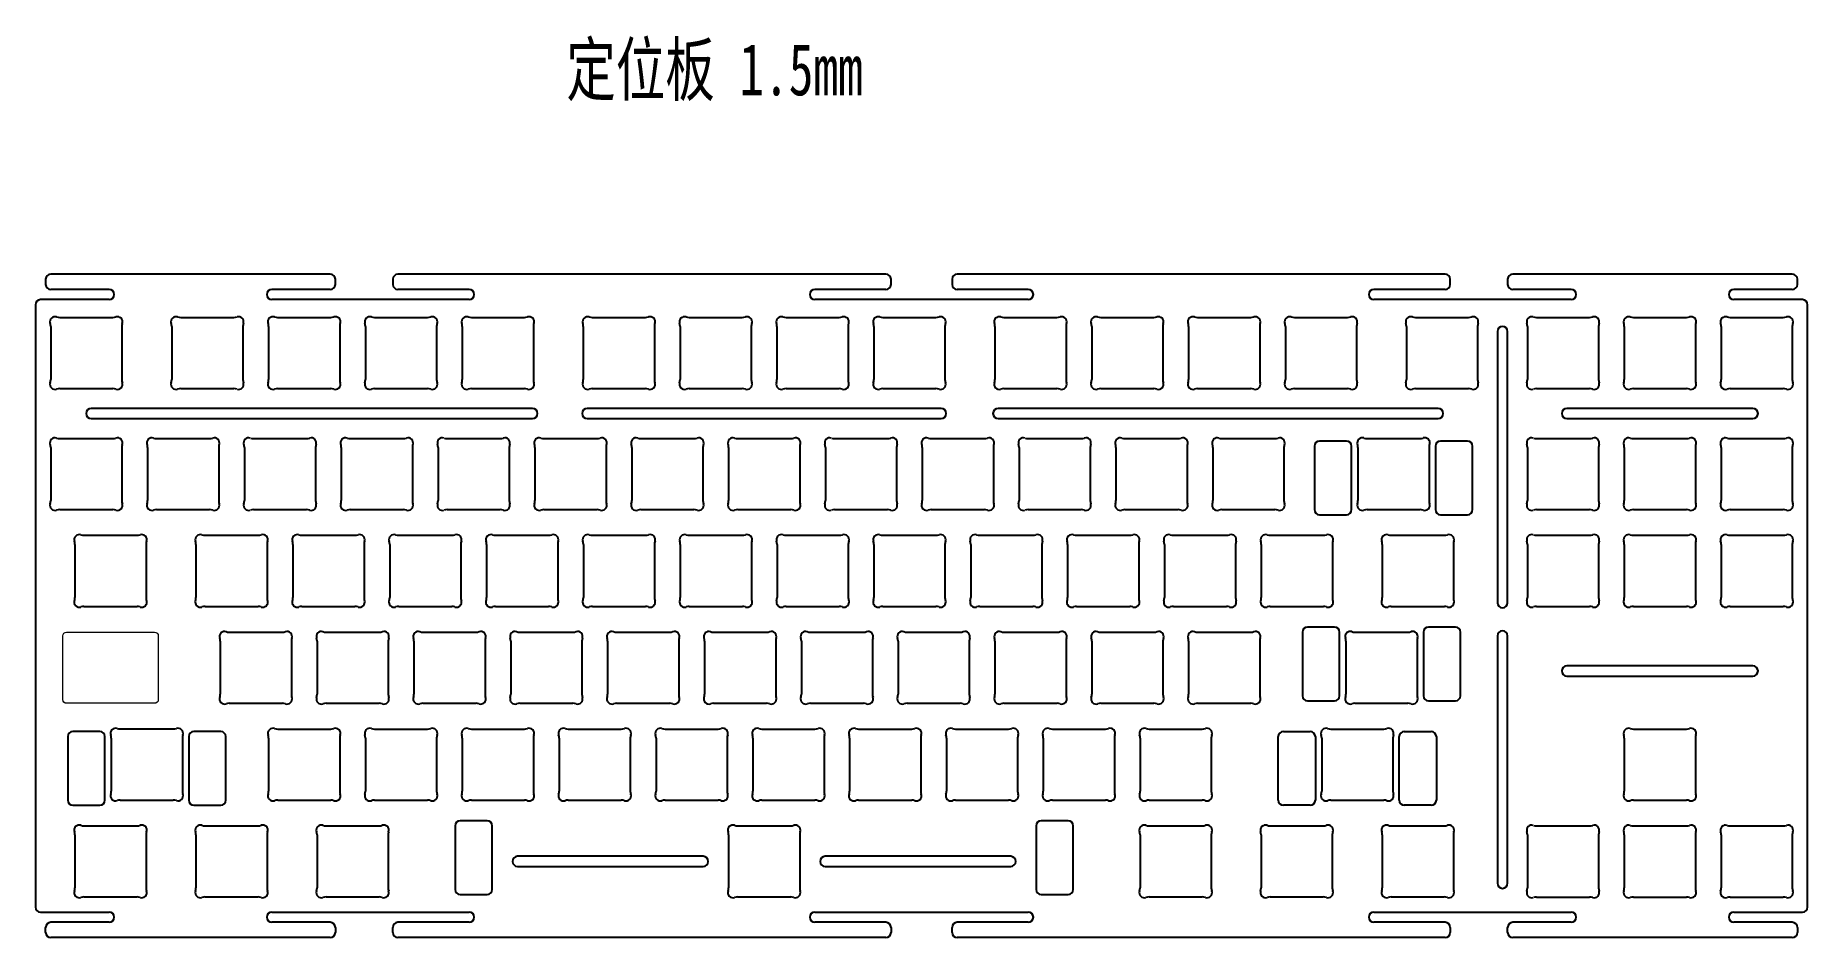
# Model space of a CAD drawing. Header units: millimetres. Extents: x 961 to 1309, y -100 to 78.
import ezdxf

# ---------------------------------------------------------------- set-up
doc = ezdxf.new("R2010")
doc.units = ezdxf.units.MM
doc.header["$LTSCALE"] = 23.1
doc.layers.get('0').update_dxf_attribs({"linetype": 'CONTINUOUS'})
doc.layers.add('SUIT-00-06_PBL1', color=7, linetype='CONTINUOUS')
doc.styles.get("Standard").update_dxf_attribs({"font": 'txt', "width": 0.7})

msp = doc.modelspace()

# ---------------------------------------------------------------- texts
at = {"insert": (1065.32, 76.05), "char_height": 10.1924, "width": 4090.9322, "attachment_point": 1}
msp.add_mtext('{\\fSimHei|b0|i0|c134|p49;定位板 1.5mm}', dxfattribs=at)

# ---------------------------------------------------------------- blocks, each defined once
blk = doc.blocks.new('block 72')
at = {"color": 7, "lineweight": 18}
blk.add_open_spline([(103.53, 179.04), (103.53, 179.04), (86.23, 179.04), (86.23, 179.04), (85.82, 179.04), (85.48, 178.7), (85.48, 178.29), (85.48, 178.29), (85.48, 165.79), (85.48, 165.79), (85.48, 165.37), (85.82, 165.04), (86.23, 165.04), (86.23, 165.04), (103.53, 165.04), (103.53, 165.04), (103.94, 165.04), (104.28, 165.37), (104.28, 165.79), (104.28, 165.79), (104.28, 178.29), (104.28, 178.29), (104.28, 178.7), (103.94, 179.04), (103.53, 179.04)], degree=3, knots=[0, 0, 0, 0, 1, 1, 1, 2, 2, 2, 3, 3, 3, 4, 4, 4, 5, 5, 5, 6, 6, 6, 7, 7, 7, 8, 8, 8, 8], dxfattribs=at)

# ---------------------------------------------------------------- linework, layer by layer
for p, q in [((965.66, 22.16), (976.1, 22.16)), ((989.47, 22.16), (999.91, 22.16)), ((1008.52, 22.16), (1018.96, 22.16)), ((1027.58, 22.16), (1038.02, 22.16)), ((1046.63, 22.16), (1057.07, 22.16)), ((1070.43, 22.16), (1080.87, 22.16)), ((1089.48, 22.16), (1099.92, 22.16)), ((1108.54, 22.16), (1118.98, 22.16)), ((1127.59, 22.16), (1138.03, 22.16)), ((1151.39, 22.16), (1161.84, 22.16)), ((1170.44, 22.16), (1180.89, 22.16)), ((1189.5, 22.16), (1199.95, 22.16)), ((1208.55, 22.16), (1219, 22.16)), ((1232.37, 22.16), (1242.81, 22.16)), ((1256.17, 22.16), (1266.61, 22.16)), ((1275.23, 22.16), (1285.67, 22.16)), ((1294.28, 22.16), (1304.72, 22.16)), ((963.88, 20.38), (963.88, 9.94)), ((977.88, 20.38), (977.88, 9.94)), ((987.69, 20.38), (987.69, 9.94)), ((1001.69, 20.38), (1001.69, 9.94)), ((1006.74, 20.38), (1006.74, 9.94)), ((1020.74, 20.38), (1020.74, 9.94)), ((1025.8, 20.38), (1025.8, 9.94)), ((1039.8, 20.38), (1039.8, 9.94)), ((1044.85, 20.38), (1044.85, 9.94)), ((1058.85, 20.38), (1058.85, 9.94)), ((1068.65, 20.38), (1068.65, 9.94)), ((1082.65, 20.38), (1082.65, 9.94)), ((1087.7, 20.38), (1087.7, 9.94)), ((1101.7, 20.38), (1101.7, 9.94)), ((1106.76, 20.38), (1106.76, 9.94)), ((1120.76, 20.38), (1120.76, 9.94)), ((1125.81, 20.38), (1125.81, 9.94)), ((1139.81, 20.38), (1139.81, 9.94)), ((1149.62, 20.38), (1149.62, 9.94)), ((1163.62, 20.38), (1163.62, 9.94)), ((1168.67, 20.38), (1168.67, 9.94)), ((1182.67, 20.38), (1182.67, 9.94)), ((1187.73, 20.38), (1187.73, 9.94)), ((1201.73, 20.38), (1201.73, 9.94)), ((1206.78, 20.38), (1206.78, 9.94)), ((1220.78, 20.38), (1220.78, 9.94)), ((1230.59, 20.38), (1230.59, 9.94)), ((1244.59, 20.38), (1244.59, 9.94)), ((1254.39, 20.38), (1254.39, 9.94)), ((1268.39, 20.38), (1268.39, 9.94)), ((1273.45, 20.38), (1273.45, 9.94)), ((1287.45, 20.38), (1287.45, 9.94)), ((1292.5, 20.38), (1292.5, 9.94)), ((1306.5, 20.38), (1306.5, 9.94)), ((965.66, 8.16), (976.1, 8.16)), ((989.47, 8.16), (999.91, 8.16)), ((1008.52, 8.16), (1018.96, 8.16)), ((1027.58, 8.16), (1038.02, 8.16)), ((1046.63, 8.16), (1057.07, 8.16)), ((1070.43, 8.16), (1080.87, 8.16)), ((1089.48, 8.16), (1099.92, 8.16)), ((1108.54, 8.16), (1118.98, 8.16)), ((1127.59, 8.16), (1138.03, 8.16)), ((1151.39, 8.16), (1161.84, 8.16)), ((1170.44, 8.16), (1180.89, 8.16)), ((1189.5, 8.16), (1199.95, 8.16)), ((1208.55, 8.16), (1219, 8.16)), ((1232.37, 8.16), (1242.81, 8.16)), ((1256.17, 8.16), (1266.61, 8.16)), ((1275.23, 8.16), (1285.67, 8.16)), ((1294.28, 8.16), (1304.72, 8.16)), ((963.88, -3.44), (963.88, -13.88)), ((965.66, -1.66), (976.1, -1.66)), ((977.88, -3.44), (977.88, -13.88)), ((982.93, -3.44), (982.93, -13.88)), ((984.71, -1.66), (995.15, -1.66)), ((996.93, -3.44), (996.93, -13.88)), ((1001.99, -3.44), (1001.99, -13.88)), ((1003.77, -1.66), (1014.21, -1.66)), ((1015.99, -3.44), (1015.99, -13.88)), ((1021.04, -3.44), (1021.04, -13.88)), ((1022.82, -1.66), (1033.26, -1.66)), ((1035.04, -3.44), (1035.04, -13.88)), ((1040.09, -3.44), (1040.09, -13.88)), ((1041.87, -1.66), (1052.31, -1.66)), ((1054.09, -3.44), (1054.09, -13.88)), ((1059.14, -3.44), (1059.14, -13.88)), ((1060.92, -1.66), (1071.36, -1.66)), ((1073.14, -3.44), (1073.14, -13.88)), ((1078.2, -3.44), (1078.2, -13.88)), ((1079.98, -1.66), (1090.42, -1.66)), ((1092.2, -3.44), (1092.2, -13.88)), ((1097.25, -3.44), (1097.25, -13.88)), ((1099.03, -1.66), (1109.47, -1.66)), ((1111.25, -3.44), (1111.25, -13.88)), ((1116.29, -3.44), (1116.29, -13.88)), ((1118.07, -1.66), (1128.51, -1.66)), ((1130.29, -3.44), (1130.29, -13.88)), ((1135.34, -3.44), (1135.34, -13.88)), ((1137.12, -1.66), (1147.56, -1.66)), ((1149.34, -3.44), (1149.34, -13.88)), ((1154.39, -3.44), (1154.39, -13.88)), ((1156.17, -1.66), (1166.61, -1.66)), ((1168.39, -3.44), (1168.39, -13.88)), ((1173.44, -3.44), (1173.44, -13.88)), ((1175.22, -1.66), (1185.66, -1.66)), ((1187.44, -3.44), (1187.44, -13.88)), ((1192.5, -3.44), (1192.5, -13.88)), ((1194.28, -1.66), (1204.72, -1.66)), ((1206.5, -3.44), (1206.5, -13.88)), ((1221.05, -3.44), (1221.05, -13.88)), ((1222.83, -1.66), (1233.27, -1.66)), ((1235.05, -3.44), (1235.05, -13.88)), ((1254.39, -3.44), (1254.39, -13.88)), ((1256.17, -1.66), (1266.61, -1.66)), ((1268.39, -3.44), (1268.39, -13.88)), ((1273.45, -3.44), (1273.45, -13.88)), ((1275.23, -1.66), (1285.67, -1.66)), ((1287.45, -3.44), (1287.45, -13.88)), ((1292.5, -3.44), (1292.5, -13.88)), ((1294.28, -1.66), (1304.72, -1.66)), ((1306.5, -3.44), (1306.5, -13.88)), ((965.66, -15.66), (976.1, -15.66)), ((984.71, -15.66), (995.15, -15.66)), ((1003.77, -15.66), (1014.21, -15.66)), ((1022.82, -15.66), (1033.26, -15.66)), ((1041.87, -15.66), (1052.31, -15.66)), ((1060.92, -15.66), (1071.36, -15.66)), ((1079.98, -15.66), (1090.42, -15.66)), ((1099.03, -15.66), (1109.47, -15.66)), ((1118.07, -15.66), (1128.51, -15.66)), ((1137.12, -15.66), (1147.56, -15.66)), ((1156.17, -15.66), (1166.61, -15.66)), ((1175.22, -15.66), (1185.66, -15.66)), ((1194.28, -15.66), (1204.72, -15.66)), ((1222.83, -15.66), (1233.27, -15.66)), ((1256.17, -15.66), (1266.61, -15.66)), ((1275.23, -15.66), (1285.67, -15.66)), ((1294.28, -15.66), (1304.72, -15.66)), ((970.43, -20.71), (980.87, -20.71)), ((994.24, -20.71), (1004.68, -20.71)), ((1013.3, -20.71), (1023.74, -20.71)), ((1032.35, -20.71), (1042.79, -20.71)), ((1051.4, -20.71), (1061.84, -20.71)), ((1070.45, -20.71), (1080.89, -20.71)), ((1089.51, -20.71), (1099.95, -20.71)), ((1108.56, -20.71), (1119, -20.71)), ((1127.59, -20.71), (1138.03, -20.71)), ((1146.65, -20.71), (1157.09, -20.71)), ((1165.7, -20.71), (1176.14, -20.71)), ((1184.75, -20.71), (1195.19, -20.71)), ((1203.81, -20.71), (1214.25, -20.71)), ((1227.6, -20.71), (1238.05, -20.71)), ((1256.17, -20.71), (1266.61, -20.71)), ((1275.23, -20.71), (1285.67, -20.71)), ((1294.28, -20.71), (1304.72, -20.71)), ((968.65, -22.49), (968.65, -32.93)), ((982.65, -22.49), (982.65, -32.93)), ((992.46, -22.49), (992.46, -32.93)), ((1006.46, -22.49), (1006.46, -32.93)), ((1011.52, -22.49), (1011.52, -32.93)), ((1025.52, -22.49), (1025.52, -32.93)), ((1030.57, -22.49), (1030.57, -32.93)), ((1044.57, -22.49), (1044.57, -32.93)), ((1049.62, -22.49), (1049.62, -32.93)), ((1063.62, -22.49), (1063.62, -32.93)), ((1068.67, -22.49), (1068.67, -32.93)), ((1082.67, -22.49), (1082.67, -32.93)), ((1087.73, -22.49), (1087.73, -32.93)), ((1101.73, -22.49), (1101.73, -32.93)), ((1106.78, -22.49), (1106.78, -32.93)), ((1120.78, -22.49), (1120.78, -32.93)), ((1125.81, -22.49), (1125.81, -32.93)), ((1139.81, -22.49), (1139.81, -32.93)), ((1144.87, -22.49), (1144.87, -32.93)), ((1158.87, -22.49), (1158.87, -32.93)), ((1163.92, -22.49), (1163.92, -32.93)), ((1177.92, -22.49), (1177.92, -32.93)), ((1182.97, -22.49), (1182.97, -32.93)), ((1196.97, -22.49), (1196.97, -32.93)), ((1202.03, -22.49), (1202.03, -32.93)), ((1216.03, -22.49), (1216.03, -32.93)), ((1225.83, -22.49), (1225.83, -32.93)), ((1239.83, -22.49), (1239.83, -32.93)), ((1254.39, -22.49), (1254.39, -32.93)), ((1268.39, -22.49), (1268.39, -32.93)), ((1273.45, -22.49), (1273.45, -32.93)), ((1287.45, -22.49), (1287.45, -32.93)), ((1292.5, -22.49), (1292.5, -32.93)), ((1306.5, -22.49), (1306.5, -32.93)), ((970.43, -34.71), (980.87, -34.71)), ((994.24, -34.71), (1004.68, -34.71)), ((1013.3, -34.71), (1023.74, -34.71)), ((1032.35, -34.71), (1042.79, -34.71)), ((1051.4, -34.71), (1061.84, -34.71)), ((1070.45, -34.71), (1080.89, -34.71)), ((1089.51, -34.71), (1099.95, -34.71)), ((1108.56, -34.71), (1119, -34.71)), ((1127.59, -34.71), (1138.03, -34.71)), ((1146.65, -34.71), (1157.09, -34.71)), ((1165.7, -34.71), (1176.14, -34.71)), ((1184.75, -34.71), (1195.19, -34.71)), ((1203.81, -34.71), (1214.25, -34.71)), ((1227.6, -34.71), (1238.05, -34.71)), ((1256.17, -34.71), (1266.61, -34.71)), ((1275.23, -34.71), (1285.67, -34.71)), ((1294.28, -34.71), (1304.72, -34.71)), ((997.23, -41.54), (997.23, -51.98)), ((999, -39.76), (1009.45, -39.76)), ((1011.23, -41.54), (1011.23, -51.98)), ((1016.29, -41.54), (1016.29, -51.98)), ((1018.06, -39.76), (1028.51, -39.76)), ((1030.29, -41.54), (1030.29, -51.98)), ((1035.34, -41.54), (1035.34, -51.98)), ((1037.11, -39.76), (1047.56, -39.76)), ((1049.34, -41.54), (1049.34, -51.98)), ((1054.39, -41.54), (1054.39, -51.98)), ((1056.16, -39.76), (1066.61, -39.76)), ((1068.39, -41.54), (1068.39, -51.98)), ((1073.44, -41.54), (1073.44, -51.98)), ((1075.21, -39.76), (1085.66, -39.76)), ((1087.44, -41.54), (1087.44, -51.98)), ((1092.5, -41.54), (1092.5, -51.98)), ((1094.27, -39.76), (1104.72, -39.76)), ((1106.5, -41.54), (1106.5, -51.98)), ((1111.55, -41.54), (1111.55, -51.98)), ((1113.32, -39.76), (1123.77, -39.76)), ((1125.55, -41.54), (1125.55, -51.98)), ((1130.58, -41.54), (1130.58, -51.98)), ((1132.35, -39.76), (1142.8, -39.76)), ((1144.58, -41.54), (1144.58, -51.98)), ((1149.64, -41.54), (1149.64, -51.98)), ((1151.41, -39.76), (1161.86, -39.76)), ((1163.64, -41.54), (1163.64, -51.98)), ((1168.69, -41.54), (1168.69, -51.98)), ((1170.46, -39.76), (1180.91, -39.76)), ((1182.69, -41.54), (1182.69, -51.98)), ((1187.74, -41.54), (1187.74, -51.98)), ((1189.51, -39.76), (1199.96, -39.76)), ((1201.74, -41.54), (1201.74, -51.98)), ((1218.67, -41.54), (1218.67, -51.98)), ((1220.45, -39.76), (1230.89, -39.76)), ((1232.67, -41.54), (1232.67, -51.98)), ((999, -53.76), (1009.45, -53.76)), ((1018.06, -53.76), (1028.51, -53.76)), ((1037.11, -53.76), (1047.56, -53.76)), ((1056.16, -53.76), (1066.61, -53.76)), ((1075.21, -53.76), (1085.66, -53.76)), ((1094.27, -53.76), (1104.72, -53.76)), ((1113.32, -53.76), (1123.77, -53.76)), ((1132.35, -53.76), (1142.8, -53.76)), ((1151.41, -53.76), (1161.86, -53.76)), ((1170.46, -53.76), (1180.91, -53.76)), ((1189.51, -53.76), (1199.96, -53.76)), ((1220.45, -53.76), (1230.89, -53.76)), ((977.56, -58.81), (988, -58.81)), ((1008.53, -58.82), (1018.97, -58.82)), ((1027.58, -58.82), (1038.02, -58.82)), ((1046.63, -58.82), (1057.07, -58.82)), ((1065.68, -58.82), (1076.12, -58.82)), ((1084.74, -58.82), (1095.18, -58.82)), ((1103.79, -58.82), (1114.23, -58.82)), ((1122.82, -58.82), (1133.26, -58.82)), ((1141.88, -58.82), (1152.32, -58.82)), ((1160.93, -58.82), (1171.37, -58.82)), ((1179.98, -58.82), (1190.42, -58.82)), ((1215.7, -58.82), (1226.14, -58.82)), ((1275.23, -58.82), (1285.67, -58.82)), ((975.78, -60.59), (975.78, -71.03)), ((989.78, -60.59), (989.78, -71.03)), ((1006.75, -60.6), (1006.75, -71.04)), ((1020.75, -60.6), (1020.75, -71.04)), ((1025.8, -60.6), (1025.8, -71.04)), ((1039.8, -60.6), (1039.8, -71.04)), ((1044.85, -60.6), (1044.85, -71.04)), ((1058.85, -60.6), (1058.85, -71.04)), ((1063.9, -60.6), (1063.9, -71.04)), ((1077.9, -60.6), (1077.9, -71.04)), ((1082.96, -60.6), (1082.96, -71.04)), ((1096.96, -60.6), (1096.96, -71.04)), ((1102.01, -60.6), (1102.01, -71.04)), ((1116.01, -60.6), (1116.01, -71.04)), ((1121.04, -60.6), (1121.04, -71.04)), ((1135.04, -60.6), (1135.04, -71.04)), ((1140.1, -60.6), (1140.1, -71.04)), ((1154.1, -60.6), (1154.1, -71.04)), ((1159.15, -60.6), (1159.15, -71.04)), ((1173.15, -60.6), (1173.15, -71.04)), ((1178.2, -60.6), (1178.2, -71.04)), ((1192.2, -60.6), (1192.2, -71.04)), ((1213.92, -60.6), (1213.92, -71.04)), ((1227.92, -60.6), (1227.92, -71.04)), ((1273.45, -60.6), (1273.45, -71.04)), ((1287.45, -60.6), (1287.45, -71.04)), ((977.56, -72.81), (988, -72.81)), ((1008.53, -72.82), (1018.97, -72.82)), ((1027.58, -72.82), (1038.02, -72.82)), ((1046.63, -72.82), (1057.07, -72.82)), ((1065.68, -72.82), (1076.12, -72.82)), ((1084.74, -72.82), (1095.18, -72.82)), ((1103.79, -72.82), (1114.23, -72.82)), ((1122.82, -72.82), (1133.26, -72.82)), ((1141.88, -72.82), (1152.32, -72.82)), ((1160.93, -72.82), (1171.37, -72.82)), ((1179.98, -72.82), (1190.42, -72.82)), ((1215.7, -72.82), (1226.14, -72.82)), ((1275.23, -72.82), (1285.67, -72.82)), ((968.64, -79.64), (968.64, -90.08)), ((970.42, -77.86), (980.86, -77.86)), ((982.64, -79.64), (982.64, -90.08)), ((992.45, -79.64), (992.45, -90.08)), ((994.23, -77.86), (1004.67, -77.86)), ((1006.45, -79.64), (1006.45, -90.08)), ((1016.27, -79.64), (1016.27, -90.08)), ((1018.04, -77.86), (1028.49, -77.86)), ((1030.27, -79.64), (1030.27, -90.08)), ((1097.23, -79.64), (1097.23, -90.08)), ((1099.01, -77.86), (1109.45, -77.86)), ((1111.23, -79.64), (1111.23, -90.08)), ((1178.19, -79.64), (1178.19, -90.08)), ((1179.97, -77.86), (1190.41, -77.86)), ((1192.19, -79.64), (1192.19, -90.08)), ((1202, -79.64), (1202, -90.08)), ((1203.78, -77.86), (1214.22, -77.86)), ((1216, -79.64), (1216, -90.08)), ((1225.82, -79.64), (1225.82, -90.08)), ((1227.59, -77.86), (1238.04, -77.86)), ((1239.82, -79.64), (1239.82, -90.08)), ((1254.39, -79.65), (1254.39, -90.09)), ((1256.17, -77.87), (1266.61, -77.87)), ((1268.39, -79.65), (1268.39, -90.09)), ((1273.45, -79.65), (1273.45, -90.09)), ((1275.23, -77.87), (1285.67, -77.87)), ((1287.45, -79.65), (1287.45, -90.09)), ((1292.5, -79.65), (1292.5, -90.09)), ((1294.28, -77.87), (1304.72, -77.87)), ((1306.5, -79.65), (1306.5, -90.09)), ((970.42, -91.86), (980.86, -91.86)), ((994.23, -91.86), (1004.67, -91.86)), ((1018.04, -91.86), (1028.49, -91.86)), ((1099.01, -91.86), (1109.45, -91.86)), ((1179.97, -91.86), (1190.41, -91.86)), ((1203.78, -91.86), (1214.22, -91.86)), ((1227.59, -91.86), (1238.04, -91.86)), ((1256.17, -91.87), (1266.61, -91.87)), ((1275.23, -91.87), (1285.67, -91.87)), ((1294.28, -91.87), (1304.72, -91.87))]:
    msp.add_line(p, q)
for centre, radius, start, end in [((975.38, 26.66), 1, 270, 90), ((1007.38, 26.66), 1, 90, 270), ((1046.19, 26.66), 1, 270, 90), ((1114.19, 26.66), 1, 90, 270), ((1156.19, 26.66), 1, 270, 90), ((1224.19, 26.66), 1, 90, 270), ((1263, 26.66), 1, 270, 90), ((1295, 26.66), 1, 90, 270), ((964.73, 21.3), 1, 72.0237, 197.9763), ((961.88, 20.38), 2, 0, 17.9763), ((965.66, 24.16), 2, 252.0237, 270), ((976.1, 24.16), 2, 270, 287.9763), ((977.02, 21.3), 1, 342.0237, 107.9763), ((979.88, 20.38), 2, 162.0237, 180), ((988.54, 21.3), 1, 72.0237, 197.9763), ((985.69, 20.38), 2, 0, 17.9763), ((989.47, 24.16), 2, 252.0237, 270), ((999.91, 24.16), 2, 270, 287.9763), ((1000.84, 21.3), 1, 342.0237, 107.9763), ((1003.69, 20.38), 2, 162.0237, 180), ((1007.59, 21.3), 1, 72.0237, 197.9763), ((1004.74, 20.38), 2, 0, 17.9763), ((1008.52, 24.16), 2, 252.0237, 270), ((1018.96, 24.16), 2, 270, 287.9763), ((1019.89, 21.3), 1, 342.0237, 107.9763), ((1022.74, 20.38), 2, 162.0237, 180), ((1026.65, 21.3), 1, 72.0237, 197.9763), ((1023.8, 20.38), 2, 0, 17.9763), ((1027.58, 24.16), 2, 252.0237, 270), ((1038.02, 24.16), 2, 270, 287.9763), ((1038.95, 21.3), 1, 342.0237, 107.9763), ((1041.8, 20.38), 2, 162.0237, 180), ((1045.7, 21.3), 1, 72.0237, 197.9763), ((1042.85, 20.38), 2, 0, 17.9763), ((1046.63, 24.16), 2, 252.0237, 270), ((1057.07, 24.16), 2, 270, 287.9763), ((1058, 21.3), 1, 342.0237, 107.9763), ((1060.85, 20.38), 2, 162.0237, 180), ((1069.51, 21.3), 1, 72.0237, 197.9763), ((1066.65, 20.38), 2, 0, 17.9763), ((1070.43, 24.16), 2, 252.0237, 270), ((1080.87, 24.16), 2, 270, 287.9763), ((1081.8, 21.3), 1, 342.0237, 107.9763), ((1084.65, 20.38), 2, 162.0237, 180), ((1088.56, 21.3), 1, 72.0237, 197.9763), ((1085.7, 20.38), 2, 0, 17.9763), ((1089.48, 24.16), 2, 252.0237, 270), ((1099.92, 24.16), 2, 270, 287.9763), ((1100.85, 21.3), 1, 342.0237, 107.9763), ((1103.7, 20.38), 2, 162.0237, 180), ((1107.62, 21.3), 1, 72.0237, 197.9763), ((1104.76, 20.38), 2, 0, 17.9763), ((1108.54, 24.16), 2, 252.0237, 270), ((1118.98, 24.16), 2, 270, 287.9763), ((1119.91, 21.3), 1, 342.0237, 107.9763), ((1122.76, 20.38), 2, 162.0237, 180), ((1126.67, 21.3), 1, 72.0237, 197.9763), ((1123.81, 20.38), 2, 0, 17.9763), ((1127.59, 24.16), 2, 252.0237, 270), ((1138.03, 24.16), 2, 270, 287.9763), ((1138.96, 21.3), 1, 342.0237, 107.9763), ((1141.81, 20.38), 2, 162.0237, 180), ((1150.47, 21.3), 1, 72.0237, 197.9763), ((1147.62, 20.38), 2, 0, 17.9763), ((1151.39, 24.16), 2, 252.0237, 270), ((1161.84, 24.16), 2, 270, 287.9763), ((1162.76, 21.3), 1, 342.0237, 107.9763), ((1165.62, 20.38), 2, 162.0237, 180), ((1169.52, 21.3), 1, 72.0237, 197.9763), ((1166.67, 20.38), 2, 0, 17.9763), ((1170.44, 24.16), 2, 252.0237, 270), ((1180.89, 24.16), 2, 270, 287.9763), ((1181.81, 21.3), 1, 342.0237, 107.9763), ((1184.67, 20.38), 2, 162.0237, 180), ((1188.58, 21.3), 1, 72.0237, 197.9763), ((1185.73, 20.38), 2, 0, 17.9763), ((1189.5, 24.16), 2, 252.0237, 270), ((1199.95, 24.16), 2, 270, 287.9763), ((1200.87, 21.3), 1, 342.0237, 107.9763), ((1203.73, 20.38), 2, 162.0237, 180), ((1207.63, 21.3), 1, 72.0237, 197.9763), ((1204.78, 20.38), 2, 0, 17.9763), ((1208.55, 24.16), 2, 252.0237, 270), ((1219, 24.16), 2, 270, 287.9763), ((1219.92, 21.3), 1, 342.0237, 107.9763), ((1222.78, 20.38), 2, 162.0237, 180), ((1231.44, 21.3), 1, 72.0237, 197.9763), ((1228.59, 20.38), 2, 0, 17.9763), ((1232.37, 24.16), 2, 252.0237, 270), ((1242.81, 24.16), 2, 270, 287.9763), ((1243.73, 21.3), 1, 342.0237, 107.9763), ((1246.59, 20.38), 2, 162.0237, 180), ((1255.24, 21.3), 1, 72.0237, 197.9763), ((1252.39, 20.38), 2, 0, 17.9763), ((1256.17, 24.16), 2, 252.0237, 270), ((1266.61, 24.16), 2, 270, 287.9763), ((1267.53, 21.3), 1, 342.0237, 107.9763), ((1270.39, 20.38), 2, 162.0237, 180), ((1274.3, 21.3), 1, 72.0237, 197.9763), ((1271.45, 20.38), 2, 0, 17.9763), ((1275.23, 24.16), 2, 252.0237, 270), ((1285.67, 24.16), 2, 270, 287.9763), ((1286.59, 21.3), 1, 342.0237, 107.9763), ((1289.45, 20.38), 2, 162.0237, 180), ((1293.35, 21.3), 1, 72.0237, 197.9763), ((1290.5, 20.38), 2, 0, 17.9763), ((1294.28, 24.16), 2, 252.0237, 270), ((1304.72, 24.16), 2, 270, 287.9763), ((1305.64, 21.3), 1, 342.0237, 107.9763), ((1308.5, 20.38), 2, 162.0237, 180), ((1249.49, 19.38), 1, 0, 180), ((964.73, 9.01), 1, 162.0237, 287.9763), ((961.88, 9.94), 2, 342.0237, 0), ((965.66, 6.16), 2, 90, 107.9763), ((976.1, 6.16), 2, 72.0237, 90), ((977.02, 9.01), 1, 252.0237, 17.9763), ((979.88, 9.94), 2, 180, 197.9763), ((988.54, 9.01), 1, 162.0237, 287.9763), ((985.69, 9.94), 2, 342.0237, 0), ((989.47, 6.16), 2, 90, 107.9763), ((999.91, 6.16), 2, 72.0237, 90), ((1000.84, 9.01), 1, 252.0237, 17.9763), ((1003.69, 9.94), 2, 180, 197.9763), ((1007.59, 9.01), 1, 162.0237, 287.9763), ((1004.74, 9.94), 2, 342.0237, 0), ((1008.52, 6.16), 2, 90, 107.9763), ((1018.96, 6.16), 2, 72.0237, 90), ((1019.89, 9.01), 1, 252.0237, 17.9763), ((1022.74, 9.94), 2, 180, 197.9763), ((1026.65, 9.01), 1, 162.0237, 287.9763), ((1023.8, 9.94), 2, 342.0237, 0), ((1027.58, 6.16), 2, 90, 107.9763), ((1038.02, 6.16), 2, 72.0237, 90), ((1038.95, 9.01), 1, 252.0237, 17.9763), ((1041.8, 9.94), 2, 180, 197.9763), ((1045.7, 9.01), 1, 162.0237, 287.9763), ((1042.85, 9.94), 2, 342.0237, 0), ((1046.63, 6.16), 2, 90, 107.9763), ((1057.07, 6.16), 2, 72.0237, 90), ((1058, 9.01), 1, 252.0237, 17.9763), ((1060.85, 9.94), 2, 180, 197.9763), ((1069.51, 9.01), 1, 162.0237, 287.9763), ((1066.65, 9.94), 2, 342.0237, 0), ((1070.43, 6.16), 2, 90, 107.9763), ((1080.87, 6.16), 2, 72.0237, 90), ((1081.8, 9.01), 1, 252.0237, 17.9763), ((1084.65, 9.94), 2, 180, 197.9763), ((1088.56, 9.01), 1, 162.0237, 287.9763), ((1085.7, 9.94), 2, 342.0237, 0), ((1089.48, 6.16), 2, 90, 107.9763), ((1099.92, 6.16), 2, 72.0237, 90), ((1100.85, 9.01), 1, 252.0237, 17.9763), ((1103.7, 9.94), 2, 180, 197.9763), ((1107.62, 9.01), 1, 162.0237, 287.9763), ((1104.76, 9.94), 2, 342.0237, 0), ((1108.54, 6.16), 2, 90, 107.9763), ((1118.98, 6.16), 2, 72.0237, 90), ((1119.91, 9.01), 1, 252.0237, 17.9763), ((1122.76, 9.94), 2, 180, 197.9763), ((1126.67, 9.01), 1, 162.0237, 287.9763), ((1123.81, 9.94), 2, 342.0237, 0), ((1127.59, 6.16), 2, 90, 107.9763), ((1138.03, 6.16), 2, 72.0237, 90), ((1138.96, 9.01), 1, 252.0237, 17.9763), ((1141.81, 9.94), 2, 180, 197.9763), ((1150.47, 9.01), 1, 162.0237, 287.9763), ((1147.62, 9.94), 2, 342.0237, 0), ((1151.39, 6.16), 2, 90, 107.9763), ((1161.84, 6.16), 2, 72.0237, 90), ((1162.76, 9.01), 1, 252.0237, 17.9763), ((1165.62, 9.94), 2, 180, 197.9763), ((1169.52, 9.01), 1, 162.0237, 287.9763), ((1166.67, 9.94), 2, 342.0237, 0), ((1170.44, 6.16), 2, 90, 107.9763), ((1180.89, 6.16), 2, 72.0237, 90), ((1181.81, 9.01), 1, 252.0237, 17.9763), ((1184.67, 9.94), 2, 180, 197.9763), ((1188.58, 9.01), 1, 162.0237, 287.9763), ((1185.73, 9.94), 2, 342.0237, 0), ((1189.5, 6.16), 2, 90, 107.9763), ((1199.95, 6.16), 2, 72.0237, 90), ((1200.87, 9.01), 1, 252.0237, 17.9763), ((1203.73, 9.94), 2, 180, 197.9763), ((1207.63, 9.01), 1, 162.0237, 287.9763), ((1204.78, 9.94), 2, 342.0237, 0), ((1208.55, 6.16), 2, 90, 107.9763), ((1219, 6.16), 2, 72.0237, 90), ((1219.92, 9.01), 1, 252.0237, 17.9763), ((1222.78, 9.94), 2, 180, 197.9763), ((1231.44, 9.01), 1, 162.0237, 287.9763), ((1228.59, 9.94), 2, 342.0237, 0), ((1232.37, 6.16), 2, 90, 107.9763), ((1242.81, 6.16), 2, 72.0237, 90), ((1243.73, 9.01), 1, 252.0237, 17.9763), ((1246.59, 9.94), 2, 180, 197.9763), ((1255.24, 9.01), 1, 162.0237, 287.9763), ((1252.39, 9.94), 2, 342.0237, 0), ((1256.17, 6.16), 2, 90, 107.9763), ((1266.61, 6.16), 2, 72.0237, 90), ((1267.53, 9.01), 1, 252.0237, 17.9763), ((1270.39, 9.94), 2, 180, 197.9763), ((1274.3, 9.01), 1, 162.0237, 287.9763), ((1271.45, 9.94), 2, 342.0237, 0), ((1275.23, 6.16), 2, 90, 107.9763), ((1285.67, 6.16), 2, 72.0237, 90), ((1286.59, 9.01), 1, 252.0237, 17.9763), ((1289.45, 9.94), 2, 180, 197.9763), ((1293.35, 9.01), 1, 162.0237, 287.9763), ((1290.5, 9.94), 2, 342.0237, 0), ((1294.28, 6.16), 2, 90, 107.9763), ((1304.72, 6.16), 2, 72.0237, 90), ((1305.64, 9.01), 1, 252.0237, 17.9763), ((1308.5, 9.94), 2, 180, 197.9763), ((971.84, 3.25), 1, 90, 270), ((1058.65, 3.25), 1, 270, 90), ((1069.41, 3.25), 1, 90, 270), ((1139.06, 3.25), 1, 270, 90), ((1150.25, 3.25), 1, 90, 270), ((1236.84, 3.25), 1, 270, 90), ((1262.15, 3.25), 1, 90, 270), ((1298.75, 3.25), 1, 270, 90), ((964.73, -2.52), 1, 72.0237, 197.9763), ((961.88, -3.44), 2, 0, 17.9763), ((965.66, 0.34), 2, 252.0237, 270), ((976.1, 0.34), 2, 270, 287.9763), ((977.02, -2.52), 1, 342.0237, 107.9763), ((979.88, -3.44), 2, 162.0237, 180), ((983.78, -2.52), 1, 72.0237, 197.9763), ((980.93, -3.44), 2, 0, 17.9763), ((984.71, 0.34), 2, 252.0237, 270), ((995.15, 0.34), 2, 270, 287.9763), ((996.07, -2.52), 1, 342.0237, 107.9763), ((998.93, -3.44), 2, 162.0237, 180), ((1002.84, -2.52), 1, 72.0237, 197.9763), ((999.99, -3.44), 2, 0, 17.9763), ((1003.77, 0.34), 2, 252.0237, 270), ((1014.21, 0.34), 2, 270, 287.9763), ((1015.13, -2.52), 1, 342.0237, 107.9763), ((1017.99, -3.44), 2, 162.0237, 180), ((1021.89, -2.52), 1, 72.0237, 197.9763), ((1019.04, -3.44), 2, 0, 17.9763), ((1022.82, 0.34), 2, 252.0237, 270), ((1033.26, 0.34), 2, 270, 287.9763), ((1034.18, -2.52), 1, 342.0237, 107.9763), ((1037.04, -3.44), 2, 162.0237, 180), ((1040.94, -2.52), 1, 72.0237, 197.9763), ((1038.09, -3.44), 2, 0, 17.9763), ((1041.87, 0.34), 2, 252.0237, 270), ((1052.31, 0.34), 2, 270, 287.9763), ((1053.23, -2.52), 1, 342.0237, 107.9763), ((1056.09, -3.44), 2, 162.0237, 180), ((1059.99, -2.52), 1, 72.0237, 197.9763), ((1057.14, -3.44), 2, 0, 17.9763), ((1060.92, 0.34), 2, 252.0237, 270), ((1071.36, 0.34), 2, 270, 287.9763), ((1072.28, -2.52), 1, 342.0237, 107.9763), ((1075.14, -3.44), 2, 162.0237, 180), ((1079.05, -2.52), 1, 72.0237, 197.9763), ((1076.2, -3.44), 2, 0, 17.9763), ((1079.98, 0.34), 2, 252.0237, 270), ((1090.42, 0.34), 2, 270, 287.9763), ((1091.34, -2.52), 1, 342.0237, 107.9763), ((1094.2, -3.44), 2, 162.0237, 180), ((1098.1, -2.52), 1, 72.0237, 197.9763), ((1095.25, -3.44), 2, 0, 17.9763), ((1099.03, 0.34), 2, 252.0237, 270), ((1109.47, 0.34), 2, 270, 287.9763), ((1110.39, -2.52), 1, 342.0237, 107.9763), ((1113.25, -3.44), 2, 162.0237, 180), ((1117.14, -2.52), 1, 72.0237, 197.9763), ((1114.29, -3.44), 2, 0, 17.9763), ((1118.07, 0.34), 2, 252.0237, 270), ((1128.51, 0.34), 2, 270, 287.9763), ((1129.43, -2.52), 1, 342.0237, 107.9763), ((1132.29, -3.44), 2, 162.0237, 180), ((1136.19, -2.52), 1, 72.0237, 197.9763), ((1133.34, -3.44), 2, 0, 17.9763), ((1137.12, 0.34), 2, 252.0237, 270), ((1147.56, 0.34), 2, 270, 287.9763), ((1148.48, -2.52), 1, 342.0237, 107.9763), ((1151.34, -3.44), 2, 162.0237, 180), ((1155.24, -2.52), 1, 72.0237, 197.9763), ((1152.39, -3.44), 2, 0, 17.9763), ((1156.17, 0.34), 2, 252.0237, 270), ((1166.61, 0.34), 2, 270, 287.9763), ((1167.53, -2.52), 1, 342.0237, 107.9763), ((1170.39, -3.44), 2, 162.0237, 180), ((1174.29, -2.52), 1, 72.0237, 197.9763), ((1171.44, -3.44), 2, 0, 17.9763), ((1175.22, 0.34), 2, 252.0237, 270), ((1185.66, 0.34), 2, 270, 287.9763), ((1186.58, -2.52), 1, 342.0237, 107.9763), ((1189.44, -3.44), 2, 162.0237, 180), ((1193.35, -2.52), 1, 72.0237, 197.9763), ((1190.5, -3.44), 2, 0, 17.9763), ((1194.28, 0.34), 2, 252.0237, 270), ((1204.72, 0.34), 2, 270, 287.9763), ((1205.64, -2.52), 1, 342.0237, 107.9763), ((1208.5, -3.44), 2, 162.0237, 180), ((1221.91, -2.51), 1, 72.0237, 197.9763), ((1219.05, -3.44), 2, 0, 17.9763), ((1222.83, 0.34), 2, 252.0237, 270), ((1233.27, 0.34), 2, 270, 287.9763), ((1234.2, -2.51), 1, 342.0237, 107.9763), ((1237.05, -3.44), 2, 162.0237, 180), ((1255.24, -2.52), 1, 72.0237, 197.9763), ((1252.39, -3.44), 2, 0, 17.9763), ((1256.17, 0.34), 2, 252.0237, 270), ((1266.61, 0.34), 2, 270, 287.9763), ((1267.53, -2.52), 1, 342.0237, 107.9763), ((1270.39, -3.44), 2, 162.0237, 180), ((1274.3, -2.52), 1, 72.0237, 197.9763), ((1271.45, -3.44), 2, 0, 17.9763), ((1275.23, 0.34), 2, 252.0237, 270), ((1285.67, 0.34), 2, 270, 287.9763), ((1286.59, -2.52), 1, 342.0237, 107.9763), ((1289.45, -3.44), 2, 162.0237, 180), ((1293.35, -2.52), 1, 72.0237, 197.9763), ((1290.5, -3.44), 2, 0, 17.9763), ((1294.28, 0.34), 2, 252.0237, 270), ((1304.72, 0.34), 2, 270, 287.9763), ((1305.64, -2.52), 1, 342.0237, 107.9763), ((1308.5, -3.44), 2, 162.0237, 180), ((961.88, -13.88), 2, 342.0237, 0), ((979.88, -13.88), 2, 180, 197.9763), ((980.93, -13.88), 2, 342.0237, 0), ((998.93, -13.88), 2, 180, 197.9763), ((999.99, -13.88), 2, 342.0237, 0), ((1017.99, -13.88), 2, 180, 197.9763), ((1019.04, -13.88), 2, 342.0237, 0), ((1037.04, -13.88), 2, 180, 197.9763), ((1038.09, -13.88), 2, 342.0237, 0), ((1056.09, -13.88), 2, 180, 197.9763), ((1057.14, -13.88), 2, 342.0237, 0), ((1075.14, -13.88), 2, 180, 197.9763), ((1076.2, -13.88), 2, 342.0237, 0), ((1094.2, -13.88), 2, 180, 197.9763), ((1095.25, -13.88), 2, 342.0237, 0), ((1113.25, -13.88), 2, 180, 197.9763), ((1114.29, -13.88), 2, 342.0237, 0), ((1132.29, -13.88), 2, 180, 197.9763), ((1133.34, -13.88), 2, 342.0237, 0), ((1151.34, -13.88), 2, 180, 197.9763), ((1152.39, -13.88), 2, 342.0237, 0), ((1170.39, -13.88), 2, 180, 197.9763), ((1171.44, -13.88), 2, 342.0237, 0), ((1189.44, -13.88), 2, 180, 197.9763), ((1190.5, -13.88), 2, 342.0237, 0), ((1208.5, -13.88), 2, 180, 197.9763), ((1219.05, -13.88), 2, 342.0237, 0), ((1237.05, -13.88), 2, 180, 197.9763), ((1252.39, -13.88), 2, 342.0237, 0), ((1270.39, -13.88), 2, 180, 197.9763), ((1271.45, -13.88), 2, 342.0237, 0), ((1289.45, -13.88), 2, 180, 197.9763), ((1290.5, -13.88), 2, 342.0237, 0), ((1308.5, -13.88), 2, 180, 197.9763), ((964.73, -14.81), 1, 162.0237, 287.9763), ((965.66, -17.66), 2, 90, 107.9763), ((976.1, -17.66), 2, 72.0237, 90), ((977.02, -14.81), 1, 252.0237, 17.9763), ((983.78, -14.81), 1, 162.0237, 287.9763), ((984.71, -17.66), 2, 90, 107.9763), ((995.15, -17.66), 2, 72.0237, 90), ((996.07, -14.81), 1, 252.0237, 17.9763), ((1002.84, -14.81), 1, 162.0237, 287.9763), ((1003.77, -17.66), 2, 90, 107.9763), ((1014.21, -17.66), 2, 72.0237, 90), ((1015.13, -14.81), 1, 252.0237, 17.9763), ((1021.89, -14.81), 1, 162.0237, 287.9763), ((1022.82, -17.66), 2, 90, 107.9763), ((1033.26, -17.66), 2, 72.0237, 90), ((1034.18, -14.81), 1, 252.0237, 17.9763), ((1040.94, -14.81), 1, 162.0237, 287.9763), ((1041.87, -17.66), 2, 90, 107.9763), ((1052.31, -17.66), 2, 72.0237, 90), ((1053.23, -14.81), 1, 252.0237, 17.9763), ((1059.99, -14.81), 1, 162.0237, 287.9763), ((1060.92, -17.66), 2, 90, 107.9763), ((1071.36, -17.66), 2, 72.0237, 90), ((1072.28, -14.81), 1, 252.0237, 17.9763), ((1079.05, -14.81), 1, 162.0237, 287.9763), ((1079.98, -17.66), 2, 90, 107.9763), ((1090.42, -17.66), 2, 72.0237, 90), ((1091.34, -14.81), 1, 252.0237, 17.9763), ((1098.1, -14.81), 1, 162.0237, 287.9763), ((1099.03, -17.66), 2, 90, 107.9763), ((1109.47, -17.66), 2, 72.0237, 90), ((1110.39, -14.81), 1, 252.0237, 17.9763), ((1117.14, -14.81), 1, 162.0237, 287.9763), ((1118.07, -17.66), 2, 90, 107.9763), ((1128.51, -17.66), 2, 72.0237, 90), ((1129.43, -14.81), 1, 252.0237, 17.9763), ((1136.19, -14.81), 1, 162.0237, 287.9763), ((1137.12, -17.66), 2, 90, 107.9763), ((1147.56, -17.66), 2, 72.0237, 90), ((1148.48, -14.81), 1, 252.0237, 17.9763), ((1155.24, -14.81), 1, 162.0237, 287.9763), ((1156.17, -17.66), 2, 90, 107.9763), ((1166.61, -17.66), 2, 72.0237, 90), ((1167.53, -14.81), 1, 252.0237, 17.9763), ((1174.29, -14.81), 1, 162.0237, 287.9763), ((1175.22, -17.66), 2, 90, 107.9763), ((1185.66, -17.66), 2, 72.0237, 90), ((1186.58, -14.81), 1, 252.0237, 17.9763), ((1193.35, -14.81), 1, 162.0237, 287.9763), ((1194.28, -17.66), 2, 90, 107.9763), ((1204.72, -17.66), 2, 72.0237, 90), ((1205.64, -14.81), 1, 252.0237, 17.9763), ((1221.91, -14.8), 1, 162.0237, 287.9763), ((1222.83, -17.66), 2, 90, 107.9763), ((1233.27, -17.66), 2, 72.0237, 90), ((1234.2, -14.8), 1, 252.0237, 17.9763), ((1255.24, -14.81), 1, 162.0237, 287.9763), ((1256.17, -17.66), 2, 90, 107.9763), ((1266.61, -17.66), 2, 72.0237, 90), ((1267.53, -14.81), 1, 252.0237, 17.9763), ((1274.3, -14.81), 1, 162.0237, 287.9763), ((1275.23, -17.66), 2, 90, 107.9763), ((1285.67, -17.66), 2, 72.0237, 90), ((1286.59, -14.81), 1, 252.0237, 17.9763), ((1293.35, -14.81), 1, 162.0237, 287.9763), ((1294.28, -17.66), 2, 90, 107.9763), ((1304.72, -17.66), 2, 72.0237, 90), ((1305.64, -14.81), 1, 252.0237, 17.9763), ((969.5, -21.57), 1, 72.0237, 197.9763), ((970.43, -18.71), 2, 252.0237, 270), ((980.87, -18.71), 2, 270, 287.9763), ((981.8, -21.57), 1, 342.0237, 107.9763), ((993.32, -21.57), 1, 72.0237, 197.9763), ((994.24, -18.71), 2, 252.0237, 270), ((1004.68, -18.71), 2, 270, 287.9763), ((1005.61, -21.57), 1, 342.0237, 107.9763), ((1012.38, -21.57), 1, 72.0237, 197.9763), ((1013.3, -18.71), 2, 252.0237, 270), ((1023.74, -18.71), 2, 270, 287.9763), ((1024.67, -21.57), 1, 342.0237, 107.9763), ((1031.43, -21.57), 1, 72.0237, 197.9763), ((1032.35, -18.71), 2, 252.0237, 270), ((1042.79, -18.71), 2, 270, 287.9763), ((1043.72, -21.57), 1, 342.0237, 107.9763), ((1050.48, -21.57), 1, 72.0237, 197.9763), ((1051.4, -18.71), 2, 252.0237, 270), ((1061.84, -18.71), 2, 270, 287.9763), ((1062.77, -21.57), 1, 342.0237, 107.9763), ((1069.53, -21.57), 1, 72.0237, 197.9763), ((1070.45, -18.71), 2, 252.0237, 270), ((1080.89, -18.71), 2, 270, 287.9763), ((1081.82, -21.57), 1, 342.0237, 107.9763), ((1088.59, -21.57), 1, 72.0237, 197.9763), ((1089.51, -18.71), 2, 252.0237, 270), ((1099.95, -18.71), 2, 270, 287.9763), ((1100.88, -21.57), 1, 342.0237, 107.9763), ((1107.64, -21.57), 1, 72.0237, 197.9763), ((1108.56, -18.71), 2, 252.0237, 270), ((1119, -18.71), 2, 270, 287.9763), ((1119.93, -21.57), 1, 342.0237, 107.9763), ((1126.67, -21.57), 1, 72.0237, 197.9763), ((1127.59, -18.71), 2, 252.0237, 270), ((1138.03, -18.71), 2, 270, 287.9763), ((1138.96, -21.57), 1, 342.0237, 107.9763), ((1145.73, -21.57), 1, 72.0237, 197.9763), ((1146.65, -18.71), 2, 252.0237, 270), ((1157.09, -18.71), 2, 270, 287.9763), ((1158.02, -21.57), 1, 342.0237, 107.9763), ((1164.78, -21.57), 1, 72.0237, 197.9763), ((1165.7, -18.71), 2, 252.0237, 270), ((1176.14, -18.71), 2, 270, 287.9763), ((1177.07, -21.57), 1, 342.0237, 107.9763), ((1183.83, -21.57), 1, 72.0237, 197.9763), ((1184.75, -18.71), 2, 252.0237, 270), ((1195.19, -18.71), 2, 270, 287.9763), ((1196.12, -21.57), 1, 342.0237, 107.9763), ((1202.89, -21.57), 1, 72.0237, 197.9763), ((1203.81, -18.71), 2, 252.0237, 270), ((1214.25, -18.71), 2, 270, 287.9763), ((1215.18, -21.57), 1, 342.0237, 107.9763), ((1226.68, -21.57), 1, 72.0237, 197.9763), ((1227.6, -18.71), 2, 252.0237, 270), ((1238.05, -18.71), 2, 270, 287.9763), ((1238.97, -21.57), 1, 342.0237, 107.9763), ((1255.24, -21.57), 1, 72.0237, 197.9763), ((1256.17, -18.71), 2, 252.0237, 270), ((1266.61, -18.71), 2, 270, 287.9763), ((1267.53, -21.57), 1, 342.0237, 107.9763), ((1274.3, -21.57), 1, 72.0237, 197.9763), ((1275.23, -18.71), 2, 252.0237, 270), ((1285.67, -18.71), 2, 270, 287.9763), ((1286.59, -21.57), 1, 342.0237, 107.9763), ((1293.35, -21.57), 1, 72.0237, 197.9763), ((1294.28, -18.71), 2, 252.0237, 270), ((1304.72, -18.71), 2, 270, 287.9763), ((1305.64, -21.57), 1, 342.0237, 107.9763), ((966.65, -22.49), 2, 0, 17.9763), ((984.65, -22.49), 2, 162.0237, 180), ((990.46, -22.49), 2, 0, 17.9763), ((1008.46, -22.49), 2, 162.0237, 180), ((1009.52, -22.49), 2, 0, 17.9763), ((1027.52, -22.49), 2, 162.0237, 180), ((1028.57, -22.49), 2, 0, 17.9763), ((1046.57, -22.49), 2, 162.0237, 180), ((1047.62, -22.49), 2, 0, 17.9763), ((1065.62, -22.49), 2, 162.0237, 180), ((1066.67, -22.49), 2, 0, 17.9763), ((1084.67, -22.49), 2, 162.0237, 180), ((1085.73, -22.49), 2, 0, 17.9763), ((1103.73, -22.49), 2, 162.0237, 180), ((1104.78, -22.49), 2, 0, 17.9763), ((1122.78, -22.49), 2, 162.0237, 180), ((1123.81, -22.49), 2, 0, 17.9763), ((1141.81, -22.49), 2, 162.0237, 180), ((1142.87, -22.49), 2, 0, 17.9763), ((1160.87, -22.49), 2, 162.0237, 180), ((1161.92, -22.49), 2, 0, 17.9763), ((1179.92, -22.49), 2, 162.0237, 180), ((1180.97, -22.49), 2, 0, 17.9763), ((1198.97, -22.49), 2, 162.0237, 180), ((1200.03, -22.49), 2, 0, 17.9763), ((1218.03, -22.49), 2, 162.0237, 180), ((1223.83, -22.49), 2, 0, 17.9763), ((1241.83, -22.49), 2, 162.0237, 180), ((1252.39, -22.49), 2, 0, 17.9763), ((1270.39, -22.49), 2, 162.0237, 180), ((1271.45, -22.49), 2, 0, 17.9763), ((1289.45, -22.49), 2, 162.0237, 180), ((1290.5, -22.49), 2, 0, 17.9763), ((1308.5, -22.49), 2, 162.0237, 180), ((969.5, -33.86), 1, 162.0237, 287.9763), ((966.65, -32.93), 2, 342.0237, 0), ((970.43, -36.71), 2, 90, 107.9763), ((980.87, -36.71), 2, 72.0237, 90), ((981.8, -33.86), 1, 252.0237, 17.9763), ((984.65, -32.93), 2, 180, 197.9763), ((993.32, -33.86), 1, 162.0237, 287.9763), ((990.46, -32.93), 2, 342.0237, 0), ((994.24, -36.71), 2, 90, 107.9763), ((1004.68, -36.71), 2, 72.0237, 90), ((1005.61, -33.86), 1, 252.0237, 17.9763), ((1008.46, -32.93), 2, 180, 197.9763), ((1012.38, -33.86), 1, 162.0237, 287.9763), ((1009.52, -32.93), 2, 342.0237, 0), ((1013.3, -36.71), 2, 90, 107.9763), ((1023.74, -36.71), 2, 72.0237, 90), ((1024.67, -33.86), 1, 252.0237, 17.9763), ((1027.52, -32.93), 2, 180, 197.9763), ((1031.43, -33.86), 1, 162.0237, 287.9763), ((1028.57, -32.93), 2, 342.0237, 0), ((1032.35, -36.71), 2, 90, 107.9763), ((1042.79, -36.71), 2, 72.0237, 90), ((1043.72, -33.86), 1, 252.0237, 17.9763), ((1046.57, -32.93), 2, 180, 197.9763), ((1050.48, -33.86), 1, 162.0237, 287.9763), ((1047.62, -32.93), 2, 342.0237, 0), ((1051.4, -36.71), 2, 90, 107.9763), ((1061.84, -36.71), 2, 72.0237, 90), ((1062.77, -33.86), 1, 252.0237, 17.9763), ((1065.62, -32.93), 2, 180, 197.9763), ((1069.53, -33.86), 1, 162.0237, 287.9763), ((1066.67, -32.93), 2, 342.0237, 0), ((1070.45, -36.71), 2, 90, 107.9763), ((1080.89, -36.71), 2, 72.0237, 90), ((1081.82, -33.86), 1, 252.0237, 17.9763), ((1084.67, -32.93), 2, 180, 197.9763), ((1088.59, -33.86), 1, 162.0237, 287.9763), ((1085.73, -32.93), 2, 342.0237, 0), ((1089.51, -36.71), 2, 90, 107.9763), ((1099.95, -36.71), 2, 72.0237, 90), ((1100.88, -33.86), 1, 252.0237, 17.9763), ((1103.73, -32.93), 2, 180, 197.9763), ((1107.64, -33.86), 1, 162.0237, 287.9763), ((1104.78, -32.93), 2, 342.0237, 0), ((1108.56, -36.71), 2, 90, 107.9763), ((1119, -36.71), 2, 72.0237, 90), ((1119.93, -33.86), 1, 252.0237, 17.9763), ((1122.78, -32.93), 2, 180, 197.9763), ((1126.67, -33.86), 1, 162.0237, 287.9763), ((1123.81, -32.93), 2, 342.0237, 0), ((1127.59, -36.71), 2, 90, 107.9763), ((1138.03, -36.71), 2, 72.0237, 90), ((1138.96, -33.86), 1, 252.0237, 17.9763), ((1141.81, -32.93), 2, 180, 197.9763), ((1145.73, -33.86), 1, 162.0237, 287.9763), ((1142.87, -32.93), 2, 342.0237, 0), ((1146.65, -36.71), 2, 90, 107.9763), ((1157.09, -36.71), 2, 72.0237, 90), ((1158.02, -33.86), 1, 252.0237, 17.9763), ((1160.87, -32.93), 2, 180, 197.9763), ((1164.78, -33.86), 1, 162.0237, 287.9763), ((1161.92, -32.93), 2, 342.0237, 0), ((1165.7, -36.71), 2, 90, 107.9763), ((1176.14, -36.71), 2, 72.0237, 90), ((1177.07, -33.86), 1, 252.0237, 17.9763), ((1179.92, -32.93), 2, 180, 197.9763), ((1183.83, -33.86), 1, 162.0237, 287.9763), ((1180.97, -32.93), 2, 342.0237, 0), ((1184.75, -36.71), 2, 90, 107.9763), ((1195.19, -36.71), 2, 72.0237, 90), ((1196.12, -33.86), 1, 252.0237, 17.9763), ((1198.97, -32.93), 2, 180, 197.9763), ((1202.89, -33.86), 1, 162.0237, 287.9763), ((1200.03, -32.93), 2, 342.0237, 0), ((1203.81, -36.71), 2, 90, 107.9763), ((1214.25, -36.71), 2, 72.0237, 90), ((1215.18, -33.86), 1, 252.0237, 17.9763), ((1218.03, -32.93), 2, 180, 197.9763), ((1226.68, -33.86), 1, 162.0237, 287.9763), ((1223.83, -32.93), 2, 342.0237, 0), ((1227.6, -36.71), 2, 90, 107.9763), ((1238.05, -36.71), 2, 72.0237, 90), ((1238.97, -33.86), 1, 252.0237, 17.9763), ((1241.83, -32.93), 2, 180, 197.9763), ((1249.49, -33.96), 1, 180, 0), ((1255.24, -33.86), 1, 162.0237, 287.9763), ((1252.39, -32.93), 2, 342.0237, 0), ((1256.17, -36.71), 2, 90, 107.9763), ((1266.61, -36.71), 2, 72.0237, 90), ((1267.53, -33.86), 1, 252.0237, 17.9763), ((1270.39, -32.93), 2, 180, 197.9763), ((1274.3, -33.86), 1, 162.0237, 287.9763), ((1271.45, -32.93), 2, 342.0237, 0), ((1275.23, -36.71), 2, 90, 107.9763), ((1285.67, -36.71), 2, 72.0237, 90), ((1286.59, -33.86), 1, 252.0237, 17.9763), ((1289.45, -32.93), 2, 180, 197.9763), ((1293.35, -33.86), 1, 162.0237, 287.9763), ((1290.5, -32.93), 2, 342.0237, 0), ((1294.28, -36.71), 2, 90, 107.9763), ((1304.72, -36.71), 2, 72.0237, 90), ((1305.64, -33.86), 1, 252.0237, 17.9763), ((1308.5, -32.93), 2, 180, 197.9763), ((998.08, -40.62), 1, 72.0237, 197.9763), ((995.23, -41.54), 2, 0, 17.9763), ((999, -37.76), 2, 252.0237, 270), ((1009.45, -37.76), 2, 270, 287.9763), ((1010.37, -40.62), 1, 342.0237, 107.9763), ((1013.23, -41.54), 2, 162.0237, 180), ((1017.14, -40.62), 1, 72.0237, 197.9763), ((1014.29, -41.54), 2, 0, 17.9763), ((1018.06, -37.76), 2, 252.0237, 270), ((1028.51, -37.76), 2, 270, 287.9763), ((1029.43, -40.62), 1, 342.0237, 107.9763), ((1032.29, -41.54), 2, 162.0237, 180), ((1036.19, -40.62), 1, 72.0237, 197.9763), ((1033.34, -41.54), 2, 0, 17.9763), ((1037.11, -37.76), 2, 252.0237, 270), ((1047.56, -37.76), 2, 270, 287.9763), ((1048.48, -40.62), 1, 342.0237, 107.9763), ((1051.34, -41.54), 2, 162.0237, 180), ((1055.24, -40.62), 1, 72.0237, 197.9763), ((1052.39, -41.54), 2, 0, 17.9763), ((1056.16, -37.76), 2, 252.0237, 270), ((1066.61, -37.76), 2, 270, 287.9763), ((1067.53, -40.62), 1, 342.0237, 107.9763), ((1070.39, -41.54), 2, 162.0237, 180), ((1074.29, -40.62), 1, 72.0237, 197.9763), ((1071.44, -41.54), 2, 0, 17.9763), ((1075.21, -37.76), 2, 252.0237, 270), ((1085.66, -37.76), 2, 270, 287.9763), ((1086.58, -40.62), 1, 342.0237, 107.9763), ((1089.44, -41.54), 2, 162.0237, 180), ((1093.35, -40.62), 1, 72.0237, 197.9763), ((1090.5, -41.54), 2, 0, 17.9763), ((1094.27, -37.76), 2, 252.0237, 270), ((1104.72, -37.76), 2, 270, 287.9763), ((1105.64, -40.62), 1, 342.0237, 107.9763), ((1108.5, -41.54), 2, 162.0237, 180), ((1112.4, -40.62), 1, 72.0237, 197.9763), ((1109.55, -41.54), 2, 0, 17.9763), ((1113.32, -37.76), 2, 252.0237, 270), ((1123.77, -37.76), 2, 270, 287.9763), ((1124.69, -40.62), 1, 342.0237, 107.9763), ((1127.55, -41.54), 2, 162.0237, 180), ((1131.43, -40.62), 1, 72.0237, 197.9763), ((1128.58, -41.54), 2, 0, 17.9763), ((1132.35, -37.76), 2, 252.0237, 270), ((1142.8, -37.76), 2, 270, 287.9763), ((1143.72, -40.62), 1, 342.0237, 107.9763), ((1146.58, -41.54), 2, 162.0237, 180), ((1150.49, -40.62), 1, 72.0237, 197.9763), ((1147.64, -41.54), 2, 0, 17.9763), ((1151.41, -37.76), 2, 252.0237, 270), ((1161.86, -37.76), 2, 270, 287.9763), ((1162.78, -40.62), 1, 342.0237, 107.9763), ((1165.64, -41.54), 2, 162.0237, 180), ((1169.54, -40.62), 1, 72.0237, 197.9763), ((1166.69, -41.54), 2, 0, 17.9763), ((1170.46, -37.76), 2, 252.0237, 270), ((1180.91, -37.76), 2, 270, 287.9763), ((1181.83, -40.62), 1, 342.0237, 107.9763), ((1184.69, -41.54), 2, 162.0237, 180), ((1188.59, -40.62), 1, 72.0237, 197.9763), ((1185.74, -41.54), 2, 0, 17.9763), ((1189.51, -37.76), 2, 252.0237, 270), ((1199.96, -37.76), 2, 270, 287.9763), ((1200.88, -40.62), 1, 342.0237, 107.9763), ((1203.74, -41.54), 2, 162.0237, 180), ((1219.53, -40.61), 1, 72.0237, 197.9763), ((1216.67, -41.54), 2, 0, 17.9763), ((1220.45, -37.76), 2, 252.0237, 270), ((1230.89, -37.76), 2, 270, 287.9763), ((1231.82, -40.61), 1, 342.0237, 107.9763), ((1234.67, -41.54), 2, 162.0237, 180), ((1249.49, -40.51), 1, 0, 180), ((1262.15, -47.4), 1, 90, 270), ((1298.75, -47.4), 1, 270, 90), ((995.23, -51.98), 2, 342.0237, 0), ((1013.23, -51.98), 2, 180, 197.9763), ((1014.29, -51.98), 2, 342.0237, 0), ((1032.29, -51.98), 2, 180, 197.9763), ((1033.34, -51.98), 2, 342.0237, 0), ((1051.34, -51.98), 2, 180, 197.9763), ((1052.39, -51.98), 2, 342.0237, 0), ((1070.39, -51.98), 2, 180, 197.9763), ((1071.44, -51.98), 2, 342.0237, 0), ((1089.44, -51.98), 2, 180, 197.9763), ((1090.5, -51.98), 2, 342.0237, 0), ((1108.5, -51.98), 2, 180, 197.9763), ((1109.55, -51.98), 2, 342.0237, 0), ((1127.55, -51.98), 2, 180, 197.9763), ((1128.58, -51.98), 2, 342.0237, 0), ((1146.58, -51.98), 2, 180, 197.9763), ((1147.64, -51.98), 2, 342.0237, 0), ((1165.64, -51.98), 2, 180, 197.9763), ((1166.69, -51.98), 2, 342.0237, 0), ((1184.69, -51.98), 2, 180, 197.9763), ((1185.74, -51.98), 2, 342.0237, 0), ((1203.74, -51.98), 2, 180, 197.9763), ((1216.67, -51.98), 2, 342.0237, 0), ((1234.67, -51.98), 2, 180, 197.9763), ((998.08, -52.91), 1, 162.0237, 287.9763), ((999, -55.76), 2, 90, 107.9763), ((1009.45, -55.76), 2, 72.0237, 90), ((1010.37, -52.91), 1, 252.0237, 17.9763), ((1017.14, -52.91), 1, 162.0237, 287.9763), ((1018.06, -55.76), 2, 90, 107.9763), ((1028.51, -55.76), 2, 72.0237, 90), ((1029.43, -52.91), 1, 252.0237, 17.9763), ((1036.19, -52.91), 1, 162.0237, 287.9763), ((1037.11, -55.76), 2, 90, 107.9763), ((1047.56, -55.76), 2, 72.0237, 90), ((1048.48, -52.91), 1, 252.0237, 17.9763), ((1055.24, -52.91), 1, 162.0237, 287.9763), ((1056.16, -55.76), 2, 90, 107.9763), ((1066.61, -55.76), 2, 72.0237, 90), ((1067.53, -52.91), 1, 252.0237, 17.9763), ((1074.29, -52.91), 1, 162.0237, 287.9763), ((1075.21, -55.76), 2, 90, 107.9763), ((1085.66, -55.76), 2, 72.0237, 90), ((1086.58, -52.91), 1, 252.0237, 17.9763), ((1093.35, -52.91), 1, 162.0237, 287.9763), ((1094.27, -55.76), 2, 90, 107.9763), ((1104.72, -55.76), 2, 72.0237, 90), ((1105.64, -52.91), 1, 252.0237, 17.9763), ((1112.4, -52.91), 1, 162.0237, 287.9763), ((1113.32, -55.76), 2, 90, 107.9763), ((1123.77, -55.76), 2, 72.0237, 90), ((1124.69, -52.91), 1, 252.0237, 17.9763), ((1131.43, -52.91), 1, 162.0237, 287.9763), ((1132.35, -55.76), 2, 90, 107.9763), ((1142.8, -55.76), 2, 72.0237, 90), ((1143.72, -52.91), 1, 252.0237, 17.9763), ((1150.49, -52.91), 1, 162.0237, 287.9763), ((1151.41, -55.76), 2, 90, 107.9763), ((1161.86, -55.76), 2, 72.0237, 90), ((1162.78, -52.91), 1, 252.0237, 17.9763), ((1169.54, -52.91), 1, 162.0237, 287.9763), ((1170.46, -55.76), 2, 90, 107.9763), ((1180.91, -55.76), 2, 72.0237, 90), ((1181.83, -52.91), 1, 252.0237, 17.9763), ((1188.59, -52.91), 1, 162.0237, 287.9763), ((1189.51, -55.76), 2, 90, 107.9763), ((1199.96, -55.76), 2, 72.0237, 90), ((1200.88, -52.91), 1, 252.0237, 17.9763), ((1219.53, -52.9), 1, 162.0237, 287.9763), ((1220.45, -55.76), 2, 90, 107.9763), ((1230.89, -55.76), 2, 72.0237, 90), ((1231.82, -52.9), 1, 252.0237, 17.9763), ((976.64, -59.66), 1, 72.0237, 197.9763), ((977.56, -56.81), 2, 252.0237, 270), ((988, -56.81), 2, 270, 287.9763), ((988.93, -59.66), 1, 342.0237, 107.9763), ((1007.6, -59.68), 1, 72.0237, 197.9763), ((1008.53, -56.82), 2, 252.0237, 270), ((1018.97, -56.82), 2, 270, 287.9763), ((1019.9, -59.68), 1, 342.0237, 107.9763), ((1026.65, -59.68), 1, 72.0237, 197.9763), ((1027.58, -56.82), 2, 252.0237, 270), ((1038.02, -56.82), 2, 270, 287.9763), ((1038.95, -59.68), 1, 342.0237, 107.9763), ((1045.7, -59.68), 1, 72.0237, 197.9763), ((1046.63, -56.82), 2, 252.0237, 270), ((1057.07, -56.82), 2, 270, 287.9763), ((1058, -59.68), 1, 342.0237, 107.9763), ((1064.75, -59.68), 1, 72.0237, 197.9763), ((1065.68, -56.82), 2, 252.0237, 270), ((1076.12, -56.82), 2, 270, 287.9763), ((1077.05, -59.68), 1, 342.0237, 107.9763), ((1083.81, -59.68), 1, 72.0237, 197.9763), ((1084.74, -56.82), 2, 252.0237, 270), ((1095.18, -56.82), 2, 270, 287.9763), ((1096.11, -59.68), 1, 342.0237, 107.9763), ((1102.86, -59.68), 1, 72.0237, 197.9763), ((1103.79, -56.82), 2, 252.0237, 270), ((1114.23, -56.82), 2, 270, 287.9763), ((1115.16, -59.68), 1, 342.0237, 107.9763), ((1121.89, -59.68), 1, 72.0237, 197.9763), ((1122.82, -56.82), 2, 252.0237, 270), ((1133.26, -56.82), 2, 270, 287.9763), ((1134.19, -59.68), 1, 342.0237, 107.9763), ((1140.95, -59.68), 1, 72.0237, 197.9763), ((1141.88, -56.82), 2, 252.0237, 270), ((1152.32, -56.82), 2, 270, 287.9763), ((1153.25, -59.68), 1, 342.0237, 107.9763), ((1160, -59.68), 1, 72.0237, 197.9763), ((1160.93, -56.82), 2, 252.0237, 270), ((1171.37, -56.82), 2, 270, 287.9763), ((1172.3, -59.68), 1, 342.0237, 107.9763), ((1179.05, -59.68), 1, 72.0237, 197.9763), ((1179.98, -56.82), 2, 252.0237, 270), ((1190.42, -56.82), 2, 270, 287.9763), ((1191.35, -59.68), 1, 342.0237, 107.9763), ((1214.77, -59.68), 1, 72.0237, 197.9763), ((1215.7, -56.82), 2, 252.0237, 270), ((1226.14, -56.82), 2, 270, 287.9763), ((1227.07, -59.68), 1, 342.0237, 107.9763), ((1274.3, -59.68), 1, 72.0237, 197.9763), ((1275.23, -56.82), 2, 252.0237, 270), ((1285.67, -56.82), 2, 270, 287.9763), ((1286.59, -59.68), 1, 342.0237, 107.9763), ((973.78, -60.59), 2, 0, 17.9763), ((991.78, -60.59), 2, 162.0237, 180), ((1004.75, -60.6), 2, 0, 17.9763), ((1022.75, -60.6), 2, 162.0237, 180), ((1023.8, -60.6), 2, 0, 17.9763), ((1041.8, -60.6), 2, 162.0237, 180), ((1042.85, -60.6), 2, 0, 17.9763), ((1060.85, -60.6), 2, 162.0237, 180), ((1061.9, -60.6), 2, 0, 17.9763), ((1079.9, -60.6), 2, 162.0237, 180), ((1080.96, -60.6), 2, 0, 17.9763), ((1098.96, -60.6), 2, 162.0237, 180), ((1100.01, -60.6), 2, 0, 17.9763), ((1118.01, -60.6), 2, 162.0237, 180), ((1119.04, -60.6), 2, 0, 17.9763), ((1137.04, -60.6), 2, 162.0237, 180), ((1138.1, -60.6), 2, 0, 17.9763), ((1156.1, -60.6), 2, 162.0237, 180), ((1157.15, -60.6), 2, 0, 17.9763), ((1175.15, -60.6), 2, 162.0237, 180), ((1176.2, -60.6), 2, 0, 17.9763), ((1194.2, -60.6), 2, 162.0237, 180), ((1211.92, -60.6), 2, 0, 17.9763), ((1229.92, -60.6), 2, 162.0237, 180), ((1271.45, -60.6), 2, 0, 17.9763), ((1289.45, -60.6), 2, 162.0237, 180), ((976.64, -71.95), 1, 162.0237, 287.9763), ((973.78, -71.03), 2, 342.0237, 0), ((977.56, -74.81), 2, 90, 107.9763), ((988, -74.81), 2, 72.0237, 90), ((988.93, -71.95), 1, 252.0237, 17.9763), ((991.78, -71.03), 2, 180, 197.9763), ((1007.6, -71.97), 1, 162.0237, 287.9763), ((1004.75, -71.04), 2, 342.0237, 0), ((1008.53, -74.82), 2, 90, 107.9763), ((1018.97, -74.82), 2, 72.0237, 90), ((1019.9, -71.97), 1, 252.0237, 17.9763), ((1022.75, -71.04), 2, 180, 197.9763), ((1026.65, -71.97), 1, 162.0237, 287.9763), ((1023.8, -71.04), 2, 342.0237, 0), ((1027.58, -74.82), 2, 90, 107.9763), ((1038.02, -74.82), 2, 72.0237, 90), ((1038.95, -71.97), 1, 252.0237, 17.9763), ((1041.8, -71.04), 2, 180, 197.9763), ((1045.7, -71.97), 1, 162.0237, 287.9763), ((1042.85, -71.04), 2, 342.0237, 0), ((1046.63, -74.82), 2, 90, 107.9763), ((1057.07, -74.82), 2, 72.0237, 90), ((1058, -71.97), 1, 252.0237, 17.9763), ((1060.85, -71.04), 2, 180, 197.9763), ((1064.75, -71.97), 1, 162.0237, 287.9763), ((1061.9, -71.04), 2, 342.0237, 0), ((1065.68, -74.82), 2, 90, 107.9763), ((1076.12, -74.82), 2, 72.0237, 90), ((1077.05, -71.97), 1, 252.0237, 17.9763), ((1079.9, -71.04), 2, 180, 197.9763), ((1083.81, -71.97), 1, 162.0237, 287.9763), ((1080.96, -71.04), 2, 342.0237, 0), ((1084.74, -74.82), 2, 90, 107.9763), ((1095.18, -74.82), 2, 72.0237, 90), ((1096.11, -71.97), 1, 252.0237, 17.9763), ((1098.96, -71.04), 2, 180, 197.9763), ((1102.86, -71.97), 1, 162.0237, 287.9763), ((1100.01, -71.04), 2, 342.0237, 0), ((1103.79, -74.82), 2, 90, 107.9763), ((1114.23, -74.82), 2, 72.0237, 90), ((1115.16, -71.97), 1, 252.0237, 17.9763), ((1118.01, -71.04), 2, 180, 197.9763), ((1121.89, -71.97), 1, 162.0237, 287.9763), ((1119.04, -71.04), 2, 342.0237, 0), ((1122.82, -74.82), 2, 90, 107.9763), ((1133.26, -74.82), 2, 72.0237, 90), ((1134.19, -71.97), 1, 252.0237, 17.9763), ((1137.04, -71.04), 2, 180, 197.9763), ((1140.95, -71.97), 1, 162.0237, 287.9763), ((1138.1, -71.04), 2, 342.0237, 0), ((1141.88, -74.82), 2, 90, 107.9763), ((1152.32, -74.82), 2, 72.0237, 90), ((1153.25, -71.97), 1, 252.0237, 17.9763), ((1156.1, -71.04), 2, 180, 197.9763), ((1160, -71.97), 1, 162.0237, 287.9763), ((1157.15, -71.04), 2, 342.0237, 0), ((1160.93, -74.82), 2, 90, 107.9763), ((1171.37, -74.82), 2, 72.0237, 90), ((1172.3, -71.97), 1, 252.0237, 17.9763), ((1175.15, -71.04), 2, 180, 197.9763), ((1179.05, -71.97), 1, 162.0237, 287.9763), ((1176.2, -71.04), 2, 342.0237, 0), ((1179.98, -74.82), 2, 90, 107.9763), ((1190.42, -74.82), 2, 72.0237, 90), ((1191.35, -71.97), 1, 252.0237, 17.9763), ((1194.2, -71.04), 2, 180, 197.9763), ((1214.77, -71.97), 1, 162.0237, 287.9763), ((1211.92, -71.04), 2, 342.0237, 0), ((1215.7, -74.82), 2, 90, 107.9763), ((1226.14, -74.82), 2, 72.0237, 90), ((1227.07, -71.97), 1, 252.0237, 17.9763), ((1229.92, -71.04), 2, 180, 197.9763), ((1274.3, -71.97), 1, 162.0237, 287.9763), ((1271.45, -71.04), 2, 342.0237, 0), ((1275.23, -74.82), 2, 90, 107.9763), ((1285.67, -74.82), 2, 72.0237, 90), ((1286.59, -71.97), 1, 252.0237, 17.9763), ((1289.45, -71.04), 2, 180, 197.9763), ((969.49, -78.71), 1, 72.0237, 197.9763), ((966.64, -79.64), 2, 0, 17.9763), ((970.42, -75.86), 2, 252.0237, 270), ((980.86, -75.86), 2, 270, 287.9763), ((981.79, -78.71), 1, 342.0237, 107.9763), ((984.64, -79.64), 2, 162.0237, 180), ((993.31, -78.71), 1, 72.0237, 197.9763), ((990.45, -79.64), 2, 0, 17.9763), ((994.23, -75.86), 2, 252.0237, 270), ((1004.67, -75.86), 2, 270, 287.9763), ((1005.6, -78.71), 1, 342.0237, 107.9763), ((1008.45, -79.64), 2, 162.0237, 180), ((1017.12, -78.71), 1, 72.0237, 197.9763), ((1014.27, -79.64), 2, 0, 17.9763), ((1018.04, -75.86), 2, 252.0237, 270), ((1028.49, -75.86), 2, 270, 287.9763), ((1029.41, -78.71), 1, 342.0237, 107.9763), ((1032.27, -79.64), 2, 162.0237, 180), ((1098.08, -78.71), 1, 72.0237, 197.9763), ((1095.23, -79.64), 2, 0, 17.9763), ((1099.01, -75.86), 2, 252.0237, 270), ((1109.45, -75.86), 2, 270, 287.9763), ((1110.37, -78.71), 1, 342.0237, 107.9763), ((1113.23, -79.64), 2, 162.0237, 180), ((1179.04, -78.71), 1, 72.0237, 197.9763), ((1176.19, -79.64), 2, 0, 17.9763), ((1179.97, -75.86), 2, 252.0237, 270), ((1190.41, -75.86), 2, 270, 287.9763), ((1191.34, -78.71), 1, 342.0237, 107.9763), ((1194.19, -79.64), 2, 162.0237, 180), ((1202.86, -78.71), 1, 72.0237, 197.9763), ((1200, -79.64), 2, 0, 17.9763), ((1203.78, -75.86), 2, 252.0237, 270), ((1214.22, -75.86), 2, 270, 287.9763), ((1215.15, -78.71), 1, 342.0237, 107.9763), ((1218, -79.64), 2, 162.0237, 180), ((1226.67, -78.71), 1, 72.0237, 197.9763), ((1223.82, -79.64), 2, 0, 17.9763), ((1227.59, -75.86), 2, 252.0237, 270), ((1238.04, -75.86), 2, 270, 287.9763), ((1238.96, -78.71), 1, 342.0237, 107.9763), ((1241.82, -79.64), 2, 162.0237, 180), ((1255.24, -78.73), 1, 72.0237, 197.9763), ((1252.39, -79.65), 2, 0, 17.9763), ((1256.17, -75.87), 2, 252.0237, 270), ((1266.61, -75.87), 2, 270, 287.9763), ((1267.53, -78.73), 1, 342.0237, 107.9763), ((1270.39, -79.65), 2, 162.0237, 180), ((1274.3, -78.73), 1, 72.0237, 197.9763), ((1271.45, -79.65), 2, 0, 17.9763), ((1275.23, -75.87), 2, 252.0237, 270), ((1285.67, -75.87), 2, 270, 287.9763), ((1286.59, -78.73), 1, 342.0237, 107.9763), ((1289.45, -79.65), 2, 162.0237, 180), ((1293.35, -78.73), 1, 72.0237, 197.9763), ((1290.5, -79.65), 2, 0, 17.9763), ((1294.28, -75.87), 2, 252.0237, 270), ((1304.72, -75.87), 2, 270, 287.9763), ((1305.64, -78.73), 1, 342.0237, 107.9763), ((1308.5, -79.65), 2, 162.0237, 180), ((1055.73, -84.86), 1, 90, 270), ((1092.23, -84.86), 1, 270, 90), ((1116.23, -84.86), 1, 90, 270), ((1152.73, -84.86), 1, 270, 90), ((966.64, -90.08), 2, 342.0237, 0), ((984.64, -90.08), 2, 180, 197.9763), ((990.45, -90.08), 2, 342.0237, 0), ((1008.45, -90.08), 2, 180, 197.9763), ((1014.27, -90.08), 2, 342.0237, 0), ((1032.27, -90.08), 2, 180, 197.9763), ((1095.23, -90.08), 2, 342.0237, 0), ((1113.23, -90.08), 2, 180, 197.9763), ((1176.19, -90.08), 2, 342.0237, 0), ((1194.19, -90.08), 2, 180, 197.9763), ((1200, -90.08), 2, 342.0237, 0), ((1218, -90.08), 2, 180, 197.9763), ((1223.82, -90.08), 2, 342.0237, 0), ((1241.82, -90.08), 2, 180, 197.9763), ((1249.49, -89.16), 1, 180, 0), ((1252.39, -90.09), 2, 342.0237, 0), ((1270.39, -90.09), 2, 180, 197.9763), ((1271.45, -90.09), 2, 342.0237, 0), ((1289.45, -90.09), 2, 180, 197.9763), ((1290.5, -90.09), 2, 342.0237, 0), ((1308.5, -90.09), 2, 180, 197.9763), ((969.49, -91), 1, 162.0237, 287.9763), ((970.42, -93.86), 2, 90, 107.9763), ((980.86, -93.86), 2, 72.0237, 90), ((981.79, -91), 1, 252.0237, 17.9763), ((993.31, -91), 1, 162.0237, 287.9763), ((994.23, -93.86), 2, 90, 107.9763), ((1004.67, -93.86), 2, 72.0237, 90), ((1005.6, -91), 1, 252.0237, 17.9763), ((1017.12, -91), 1, 162.0237, 287.9763), ((1018.04, -93.86), 2, 90, 107.9763), ((1028.49, -93.86), 2, 72.0237, 90), ((1029.41, -91), 1, 252.0237, 17.9763), ((1098.08, -91), 1, 162.0237, 287.9763), ((1099.01, -93.86), 2, 90, 107.9763), ((1109.45, -93.86), 2, 72.0237, 90), ((1110.37, -91), 1, 252.0237, 17.9763), ((1179.04, -91), 1, 162.0237, 287.9763), ((1179.97, -93.86), 2, 90, 107.9763), ((1190.41, -93.86), 2, 72.0237, 90), ((1191.34, -91), 1, 252.0237, 17.9763), ((1202.86, -91), 1, 162.0237, 287.9763), ((1203.78, -93.86), 2, 90, 107.9763), ((1214.22, -93.86), 2, 72.0237, 90), ((1215.15, -91), 1, 252.0237, 17.9763), ((1226.67, -91), 1, 162.0237, 287.9763), ((1227.59, -93.86), 2, 90, 107.9763), ((1238.04, -93.86), 2, 72.0237, 90), ((1238.96, -91), 1, 252.0237, 17.9763), ((1255.24, -91.02), 1, 162.0237, 287.9763), ((1256.17, -93.87), 2, 90, 107.9763), ((1266.61, -93.87), 2, 72.0237, 90), ((1267.53, -91.02), 1, 252.0237, 17.9763), ((1274.3, -91.02), 1, 162.0237, 287.9763), ((1275.23, -93.87), 2, 90, 107.9763), ((1285.67, -93.87), 2, 72.0237, 90), ((1286.59, -91.02), 1, 252.0237, 17.9763), ((1293.35, -91.02), 1, 162.0237, 287.9763), ((1294.28, -93.87), 2, 90, 107.9763), ((1304.72, -93.87), 2, 72.0237, 90), ((1305.64, -91.02), 1, 252.0237, 17.9763), ((975.38, -95.84), 1, 270, 90), ((1007.38, -95.84), 1, 90, 270), ((1046.19, -95.84), 1, 270, 90), ((1114.19, -95.84), 1, 90, 270), ((1156.19, -95.84), 1, 270, 90), ((1224.19, -95.84), 1, 90, 270), ((1263, -95.84), 1, 270, 90), ((1295, -95.84), 1, 90, 270)]:
    msp.add_arc(centre, radius, start, end)
at = {"layer": 'SUIT-00-06_PBL1', "color": 7, "linetype": 'Continuous'}
for p, q in [((962.88, 29.66), (962.88, 28.66)), ((1018.88, 30.66), (963.88, 30.66)), ((1019.88, 28.66), (1019.88, 29.66)), ((1031.19, 29.66), (1031.19, 28.66)), ((1128.19, 30.66), (1032.19, 30.66)), ((1129.19, 28.66), (1129.19, 29.66)), ((1141.19, 29.66), (1141.19, 28.66)), ((1238.19, 30.66), (1142.19, 30.66)), ((1239.19, 28.66), (1239.19, 29.66)), ((1250.5, 29.66), (1250.5, 28.66)), ((1306.5, 30.66), (1251.5, 30.66)), ((1307.5, 28.66), (1307.5, 29.66)), ((960.88, 24.66), (960.88, -93.84)), ((975.38, 25.66), (961.88, 25.66)), ((975.38, 27.66), (963.88, 27.66)), ((1018.88, 27.66), (1007.38, 27.66)), ((1046.19, 25.66), (1007.38, 25.66)), ((1046.19, 27.66), (1032.19, 27.66)), ((1128.19, 27.66), (1114.19, 27.66)), ((1156.19, 25.66), (1114.19, 25.66)), ((1156.19, 27.66), (1142.19, 27.66)), ((1238.19, 27.66), (1224.19, 27.66)), ((1263, 25.66), (1224.19, 25.66)), ((1263, 27.66), (1251.5, 27.66)), ((1306.5, 27.66), (1295, 27.66)), ((1308.5, 25.66), (1295, 25.66)), ((1309.5, -93.84), (1309.5, 24.66)), ((1248.49, 19.38), (1248.49, -33.96)), ((1250.49, -33.96), (1250.49, 19.38)), ((1058.65, 4.25), (971.84, 4.25)), ((1139.06, 4.25), (1069.41, 4.25)), ((1236.84, 4.25), (1150.25, 4.25)), ((1298.75, 4.25), (1262.15, 4.25)), ((971.84, 2.25), (1058.65, 2.25)), ((1069.41, 2.25), (1139.06, 2.25)), ((1150.25, 2.25), (1236.84, 2.25)), ((1262.15, 2.25), (1298.75, 2.25)), ((1212.5, -3.16), (1212.5, -15.66)), ((1218.8, -2.16), (1213.5, -2.16)), ((1219.8, -15.66), (1219.8, -3.16)), ((1236.3, -3.16), (1236.3, -15.66)), ((1242.6, -2.16), (1237.3, -2.16)), ((1243.6, -15.66), (1243.6, -3.16)), ((1213.5, -16.66), (1218.8, -16.66)), ((1237.3, -16.66), (1242.6, -16.66)), ((1210.12, -39.76), (1210.12, -52.26)), ((1216.42, -38.76), (1211.12, -38.76)), ((1217.42, -52.26), (1217.42, -39.76)), ((1233.92, -39.76), (1233.92, -52.26)), ((1240.22, -38.76), (1234.92, -38.76)), ((1241.22, -52.26), (1241.22, -39.76)), ((1248.49, -40.51), (1248.49, -89.16)), ((1250.49, -89.16), (1250.49, -40.51)), ((1298.75, -46.4), (1262.15, -46.4)), ((1262.15, -48.4), (1298.75, -48.4)), ((1211.12, -53.26), (1216.42, -53.26)), ((1234.92, -53.26), (1240.22, -53.26)), ((967.23, -60.31), (967.23, -72.81)), ((973.53, -59.31), (968.23, -59.31)), ((974.53, -72.81), (974.53, -60.31)), ((991.03, -60.31), (991.03, -72.81)), ((997.33, -59.31), (992.03, -59.31)), ((998.33, -72.81), (998.33, -60.31)), ((1205.37, -72.82), (1205.37, -60.32)), ((1206.37, -59.32), (1211.67, -59.32)), ((1212.67, -60.32), (1212.67, -72.82)), ((1229.17, -72.82), (1229.17, -60.32)), ((1230.17, -59.32), (1235.47, -59.32)), ((1236.47, -60.32), (1236.47, -72.82)), ((968.23, -73.81), (973.53, -73.81)), ((992.03, -73.81), (997.33, -73.81)), ((1211.67, -73.82), (1206.37, -73.82)), ((1235.47, -73.82), (1230.17, -73.82)), ((1043.43, -77.86), (1043.43, -90.36)), ((1049.73, -76.86), (1044.43, -76.86)), ((1050.73, -90.36), (1050.73, -77.86)), ((1157.73, -77.86), (1157.73, -90.36)), ((1164.03, -76.86), (1158.73, -76.86)), ((1165.03, -90.36), (1165.03, -77.86)), ((1092.23, -83.86), (1055.73, -83.86)), ((1055.73, -85.86), (1092.23, -85.86)), ((1152.73, -83.86), (1116.23, -83.86)), ((1116.23, -85.86), (1152.73, -85.86)), ((1044.43, -91.36), (1049.73, -91.36)), ((1158.73, -91.36), (1164.03, -91.36)), ((961.88, -94.84), (975.38, -94.84)), ((975.38, -96.84), (963.88, -96.84)), ((1007.38, -94.84), (1046.19, -94.84)), ((1018.88, -96.84), (1007.38, -96.84)), ((1046.19, -96.84), (1032.19, -96.84)), ((1114.19, -94.84), (1156.19, -94.84)), ((1128.19, -96.84), (1114.19, -96.84)), ((1156.19, -96.84), (1142.19, -96.84)), ((1224.19, -94.84), (1263, -94.84)), ((1238.19, -96.84), (1224.19, -96.84)), ((1263, -96.84), (1251.5, -96.84)), ((1295, -94.84), (1308.5, -94.84)), ((1306.5, -96.84), (1295, -96.84)), ((962.88, -98.84), (962.88, -97.84)), ((1018.88, -99.84), (963.88, -99.84)), ((1019.88, -97.84), (1019.88, -98.84)), ((1031.19, -98.84), (1031.19, -97.84)), ((1128.19, -99.84), (1032.19, -99.84)), ((1129.19, -97.84), (1129.19, -98.84)), ((1141.19, -98.84), (1141.19, -97.84)), ((1238.19, -99.84), (1142.19, -99.84)), ((1239.19, -97.84), (1239.19, -98.84)), ((1250.5, -98.84), (1250.5, -97.84)), ((1306.5, -99.84), (1251.5, -99.84)), ((1307.5, -97.84), (1307.5, -98.84))]:
    msp.add_line(p, q, dxfattribs=at)
for centre, start, end in [((963.88, 29.66), 90, 180), ((963.88, 28.66), 180, 270), ((1018.88, 29.66), 0, 90), ((1018.88, 28.66), 270, 0), ((1032.19, 29.66), 90, 180), ((1032.19, 28.66), 180, 270), ((1128.19, 29.66), 0, 90), ((1128.19, 28.66), 270, 0), ((1142.19, 29.66), 90, 180), ((1142.19, 28.66), 180, 270), ((1238.19, 29.66), 0, 90), ((1238.19, 28.66), 270, 0), ((1251.5, 29.66), 90, 180), ((1251.5, 28.66), 180, 270), ((1306.5, 29.66), 0, 90), ((1306.5, 28.66), 270, 0), ((961.88, 24.66), 90, 180), ((1308.5, 24.66), 0, 90), ((1213.5, -3.16), 90, 180), ((1218.8, -3.16), 0, 90), ((1237.3, -3.16), 90, 180), ((1242.6, -3.16), 0, 90), ((1213.5, -15.66), 180, 270), ((1218.8, -15.66), 270, 0), ((1237.3, -15.66), 180, 270), ((1242.6, -15.66), 270, 0), ((1211.12, -39.76), 90, 180), ((1216.42, -39.76), 0, 90), ((1234.92, -39.76), 90, 180), ((1240.22, -39.76), 0, 90), ((1211.12, -52.26), 180, 270), ((1216.42, -52.26), 270, 0), ((1234.92, -52.26), 180, 270), ((1240.22, -52.26), 270, 0), ((968.23, -60.31), 90, 180), ((973.53, -60.31), 0, 90), ((992.03, -60.31), 90, 180), ((997.33, -60.31), 0, 90), ((1206.37, -60.32), 90, 180), ((1211.67, -60.32), 0, 90), ((1230.17, -60.32), 90, 180), ((1235.47, -60.32), 0, 90), ((968.23, -72.81), 180, 270), ((973.53, -72.81), 270, 0), ((992.03, -72.81), 180, 270), ((997.33, -72.81), 270, 0), ((1206.37, -72.82), 180, 270), ((1211.67, -72.82), 270, 0), ((1230.17, -72.82), 180, 270), ((1235.47, -72.82), 270, 0), ((1044.43, -77.86), 90, 180), ((1049.73, -77.86), 0, 90), ((1158.73, -77.86), 90, 180), ((1164.03, -77.86), 0, 90), ((1044.43, -90.36), 180, 270), ((1049.73, -90.36), 270, 0), ((1158.73, -90.36), 180, 270), ((1164.03, -90.36), 270, 0), ((961.88, -93.84), 180, 270), ((1308.5, -93.84), 270, 0), ((963.88, -97.84), 90, 180), ((1018.88, -97.84), 0, 90), ((1032.19, -97.84), 90, 180), ((1128.19, -97.84), 0, 90), ((1142.19, -97.84), 90, 180), ((1238.19, -97.84), 0, 90), ((1251.5, -97.84), 90, 180), ((1306.5, -97.84), 0, 90), ((963.88, -98.84), 180, 270), ((1018.88, -98.84), 270, 0), ((1032.19, -98.84), 180, 270), ((1128.19, -98.84), 270, 0), ((1142.19, -98.84), 180, 270), ((1238.19, -98.84), 270, 0), ((1251.5, -98.84), 180, 270), ((1306.5, -98.84), 270, 0)]:
    msp.add_arc(centre, 1, start, end, dxfattribs=at)

# ---------------------------------------------------------------- block references
msp.add_blockref('block 72', (880.77, -218.8))

msp.set_redraw_order([(e.dxf.handle, doc.entitydb.next_handle()) for e in msp.query("TEXT MTEXT ATTDEF DIMENSION ARC_DIMENSION")])  # texts and dimensions are drawn at this point

doc.saveas('drawing.dxf')
